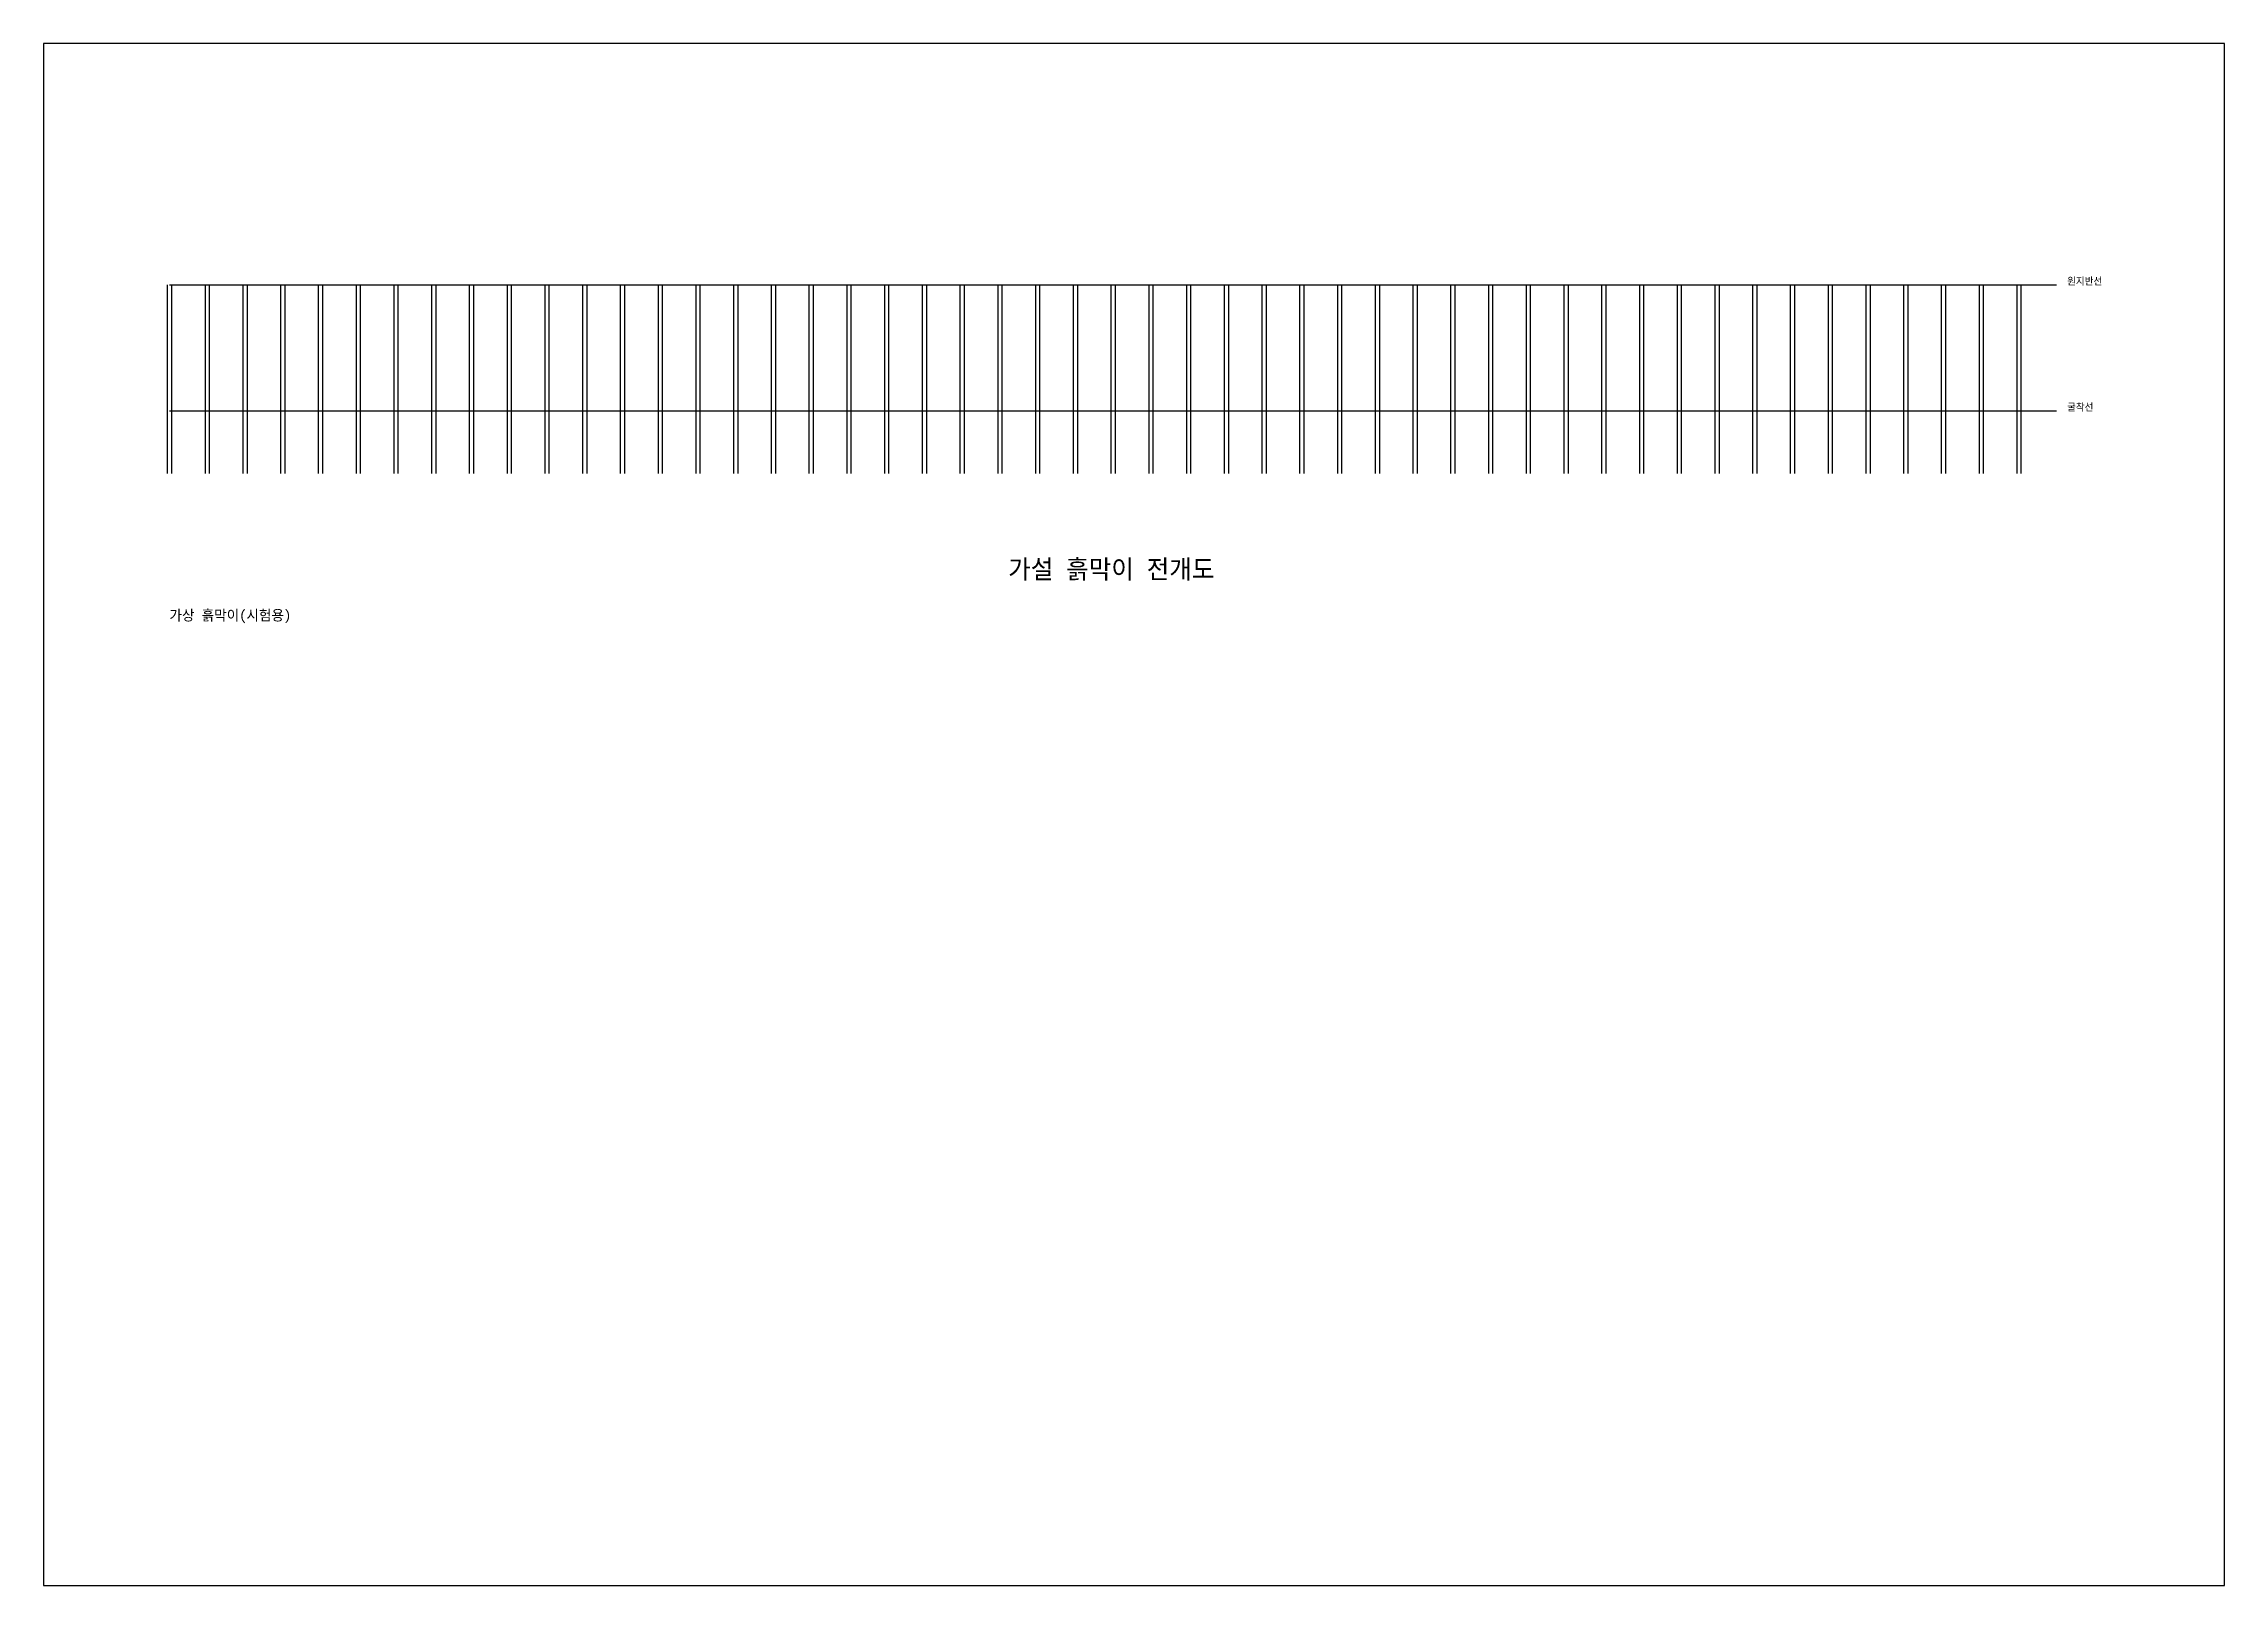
# Model space of a CAD drawing. Header units: millimetres. Extents: x -12000 to 98000, y -175000 to 25350.
# Drawn here: x -6000 to 98000, y -92000 to -18500 of the extents above; entities that cross this region are included whole.
import ezdxf

# ---------------------------------------------------------------- set-up
doc = ezdxf.new("R2010")
doc.units = ezdxf.units.MM
for name, color, linetype in [('_굴착선', 1, 'Continuous'), ('_원지반선', 3, 'Continuous'), ('_지시', 7, 'Continuous'), ('_측면말뚝', 1, 'Continuous'), ('FORM', 8, 'Continuous')]:
    doc.layers.add(name, color=color, linetype=linetype)

msp = doc.modelspace()

# ---------------------------------------------------------------- texts
at = {"layer": '_지시'}
for s, height, p in [('원지반선', 350, (90500, -30000)), ('굴착선', 350, (90500, -36000)), ('가설 흙막이 전개도', 900, (40000, -44000)), ('가상 흙막이(시험용)', 500, (0, -46000))]:
    msp.add_text(s, height=height, dxfattribs=at).set_placement(p)

# ---------------------------------------------------------------- linework, layer by layer
at = {"layer": '_굴착선'}
msp.add_line((0, -36000), (90000, -36000), dxfattribs=at)
at = {"layer": '_원지반선'}
msp.add_line((0, -30000), (90000, -30000), dxfattribs=at)
at = {"layer": '_측면말뚝'}
for p, q in [((-100, -30000), (-100, -39000)), ((100, -30000), (100, -39000)), ((1700, -30000), (1700, -39000)), ((1900, -30000), (1900, -39000)), ((3500, -30000), (3500, -39000)), ((3700, -30000), (3700, -39000)), ((5300, -30000), (5300, -39000)), ((5500, -30000), (5500, -39000)), ((7100, -30000), (7100, -39000)), ((7300, -30000), (7300, -39000)), ((8900, -30000), (8900, -39000)), ((9100, -30000), (9100, -39000)), ((10700, -30000), (10700, -39000)), ((10900, -30000), (10900, -39000)), ((12500, -30000), (12500, -39000)), ((12700, -30000), (12700, -39000)), ((14300, -30000), (14300, -39000)), ((14500, -30000), (14500, -39000)), ((16100, -30000), (16100, -39000)), ((16300, -30000), (16300, -39000)), ((17900, -30000), (17900, -39000)), ((18100, -30000), (18100, -39000)), ((19700, -30000), (19700, -39000)), ((19900, -30000), (19900, -39000)), ((21500, -30000), (21500, -39000)), ((21700, -30000), (21700, -39000)), ((23300, -30000), (23300, -39000)), ((23500, -30000), (23500, -39000)), ((25100, -30000), (25100, -39000)), ((25300, -30000), (25300, -39000)), ((26900, -30000), (26900, -39000)), ((27100, -30000), (27100, -39000)), ((28700, -30000), (28700, -39000)), ((28900, -30000), (28900, -39000)), ((30500, -30000), (30500, -39000)), ((30700, -30000), (30700, -39000)), ((32300, -30000), (32300, -39000)), ((32500, -30000), (32500, -39000)), ((34100, -30000), (34100, -39000)), ((34300, -30000), (34300, -39000)), ((35900, -30000), (35900, -39000)), ((36100, -30000), (36100, -39000)), ((37700, -30000), (37700, -39000)), ((37900, -30000), (37900, -39000)), ((39500, -30000), (39500, -39000)), ((39700, -30000), (39700, -39000)), ((41300, -30000), (41300, -39000)), ((41500, -30000), (41500, -39000)), ((43100, -30000), (43100, -39000)), ((43300, -30000), (43300, -39000)), ((44900, -30000), (44900, -39000)), ((45100, -30000), (45100, -39000)), ((46700, -30000), (46700, -39000)), ((46900, -30000), (46900, -39000)), ((48500, -30000), (48500, -39000)), ((48700, -30000), (48700, -39000)), ((50300, -30000), (50300, -39000)), ((50500, -30000), (50500, -39000)), ((52100, -30000), (52100, -39000)), ((52300, -30000), (52300, -39000)), ((53900, -30000), (53900, -39000)), ((54100, -30000), (54100, -39000)), ((55700, -30000), (55700, -39000)), ((55900, -30000), (55900, -39000)), ((57500, -30000), (57500, -39000)), ((57700, -30000), (57700, -39000)), ((59300, -30000), (59300, -39000)), ((59500, -30000), (59500, -39000)), ((61100, -30000), (61100, -39000)), ((61300, -30000), (61300, -39000)), ((62900, -30000), (62900, -39000)), ((63100, -30000), (63100, -39000)), ((64700, -30000), (64700, -39000)), ((64900, -30000), (64900, -39000)), ((66500, -30000), (66500, -39000)), ((66700, -30000), (66700, -39000)), ((68300, -30000), (68300, -39000)), ((68500, -30000), (68500, -39000)), ((70100, -30000), (70100, -39000)), ((70300, -30000), (70300, -39000)), ((71900, -30000), (71900, -39000)), ((72100, -30000), (72100, -39000)), ((73700, -30000), (73700, -39000)), ((73900, -30000), (73900, -39000)), ((75500, -30000), (75500, -39000)), ((75700, -30000), (75700, -39000)), ((77300, -30000), (77300, -39000)), ((77500, -30000), (77500, -39000)), ((79100, -30000), (79100, -39000)), ((79300, -30000), (79300, -39000)), ((80900, -30000), (80900, -39000)), ((81100, -30000), (81100, -39000)), ((82700, -30000), (82700, -39000)), ((82900, -30000), (82900, -39000)), ((84500, -30000), (84500, -39000)), ((84700, -30000), (84700, -39000)), ((86300, -30000), (86300, -39000)), ((86500, -30000), (86500, -39000)), ((88100, -30000), (88100, -39000)), ((88300, -30000), (88300, -39000))]:
    msp.add_line(p, q, dxfattribs=at)
at = {"layer": 'FORM'}
msp.add_lwpolyline([(-6000, -92000), (98000, -92000), (98000, -18500), (-6000, -18500)], close=True, dxfattribs=at)

msp.set_redraw_order([(e.dxf.handle, doc.entitydb.next_handle()) for e in msp.query("TEXT MTEXT ATTDEF DIMENSION ARC_DIMENSION")])  # texts and dimensions are drawn at this point

doc.saveas('drawing.dxf')
